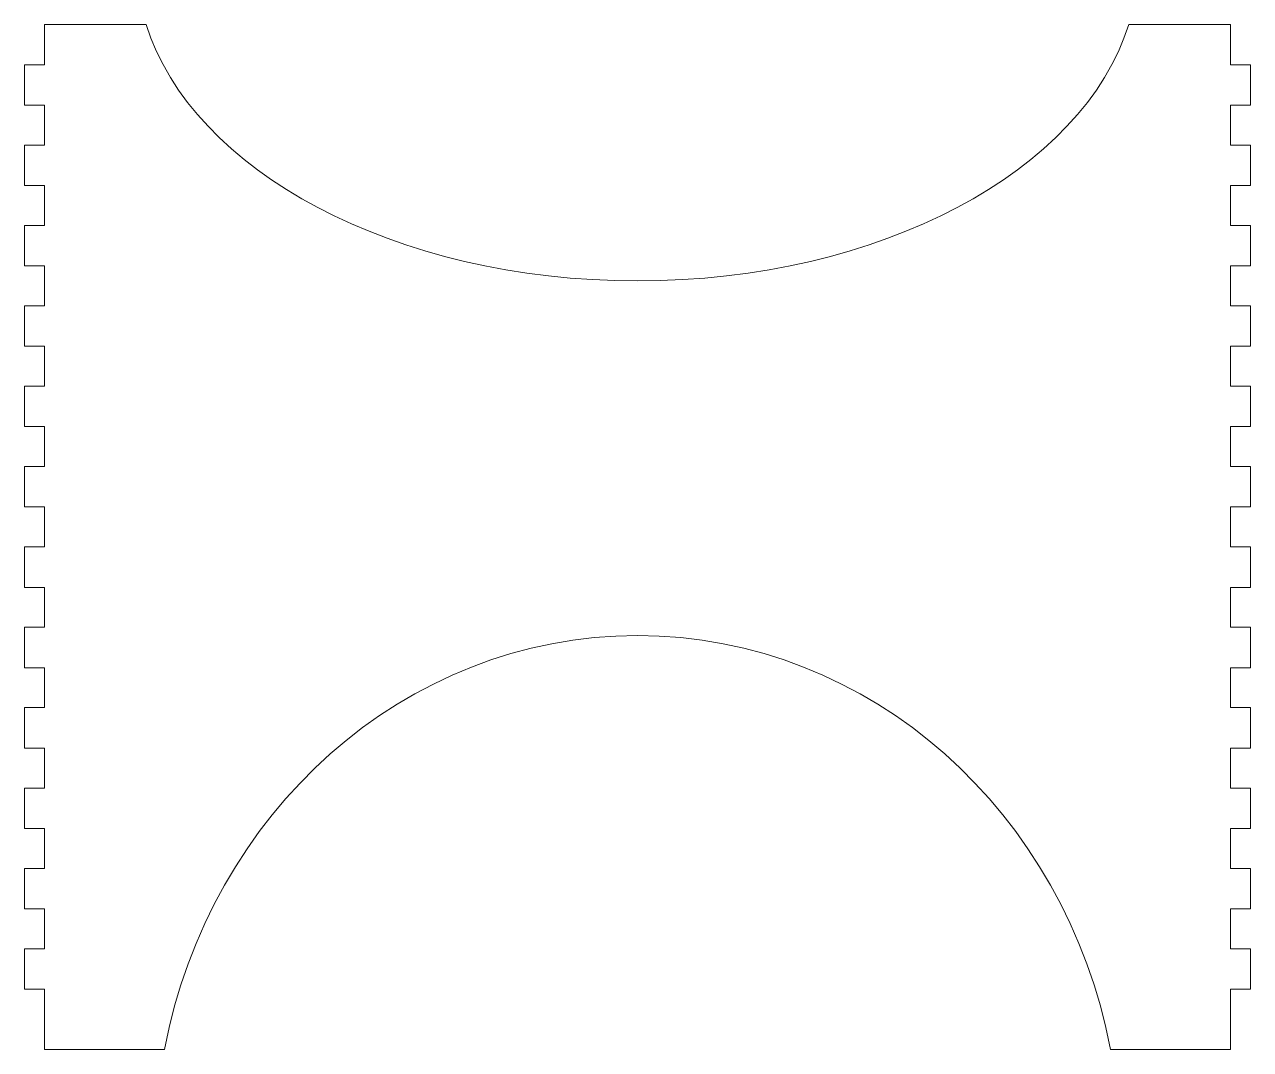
# Model space of a CAD drawing. Header units: millimetres. Extents: x 4 to 746, y 10 to 331.
# Drawn here: x 383.4 to 566.4, y 21.5 to 174.6 of the extents above; entities that cross this region are included whole.
import ezdxf

# ---------------------------------------------------------------- set-up
doc = ezdxf.new("R2010")
doc.units = ezdxf.units.MM
doc.header["$MEASUREMENT"] = 0
doc.layers.add('Layer 1', color=7, linetype='Continuous', lineweight=0)

msp = doc.modelspace()

# ---------------------------------------------------------------- linework, layer by layer
at = {"layer": 'Layer 1', "color": 18, "lineweight": 5, "true_color": 0x000000}
msp.add_open_spline([(566.37, 162.54), (566.38, 162.54), (566.39, 162.55), (566.39, 162.56), (566.39, 162.56), (566.39, 168.56), (566.39, 168.56), (566.39, 168.57), (566.38, 168.58), (566.37, 168.58), (566.37, 168.58), (563.39, 168.58), (563.39, 168.58), (563.39, 168.58), (563.39, 174.56), (563.39, 174.56), (563.39, 174.57), (563.38, 174.58), (563.37, 174.58), (563.37, 174.58), (548.21, 174.58), (548.21, 174.58), (541.43, 152.76), (511.17, 136.3), (474.87, 136.3), (438.57, 136.3), (408.31, 152.76), (401.53, 174.58), (401.53, 174.58), (386.37, 174.58), (386.37, 174.58), (386.36, 174.58), (386.35, 174.57), (386.35, 174.56), (386.35, 174.56), (386.35, 168.58), (386.35, 168.58), (386.35, 168.58), (383.37, 168.58), (383.37, 168.58), (383.36, 168.58), (383.35, 168.57), (383.35, 168.56), (383.35, 168.56), (383.35, 162.56), (383.35, 162.56), (383.35, 162.55), (383.36, 162.54), (383.37, 162.54), (383.37, 162.54), (386.35, 162.54), (386.35, 162.54), (386.35, 162.54), (386.35, 156.58), (386.35, 156.58), (386.35, 156.58), (383.37, 156.58), (383.37, 156.58), (383.36, 156.58), (383.35, 156.57), (383.35, 156.56), (383.35, 156.56), (383.35, 150.56), (383.35, 150.56), (383.35, 150.55), (383.36, 150.54), (383.37, 150.54), (383.37, 150.54), (386.35, 150.54), (386.35, 150.54), (386.35, 150.54), (386.35, 144.58), (386.35, 144.58), (386.35, 144.58), (383.37, 144.58), (383.37, 144.58), (383.36, 144.58), (383.35, 144.57), (383.35, 144.56), (383.35, 144.56), (383.35, 138.56), (383.35, 138.56), (383.35, 138.55), (383.36, 138.54), (383.37, 138.54), (383.37, 138.54), (386.35, 138.54), (386.35, 138.54), (386.35, 138.54), (386.35, 132.58), (386.35, 132.58), (386.35, 132.58), (383.37, 132.58), (383.37, 132.58), (383.36, 132.58), (383.35, 132.57), (383.35, 132.56), (383.35, 132.56), (383.35, 126.56), (383.35, 126.56), (383.35, 126.55), (383.36, 126.54), (383.37, 126.54), (383.37, 126.54), (386.35, 126.54), (386.35, 126.54), (386.35, 126.54), (386.35, 120.58), (386.35, 120.58), (386.35, 120.58), (383.37, 120.58), (383.37, 120.58), (383.36, 120.58), (383.35, 120.57), (383.35, 120.56), (383.35, 120.56), (383.35, 114.56), (383.35, 114.56), (383.35, 114.55), (383.36, 114.54), (383.37, 114.54), (383.37, 114.54), (386.35, 114.54), (386.35, 114.54), (386.35, 114.54), (386.35, 108.58), (386.35, 108.58), (386.35, 108.58), (383.37, 108.58), (383.37, 108.58), (383.36, 108.58), (383.35, 108.57), (383.35, 108.56), (383.35, 108.56), (383.35, 102.56), (383.35, 102.56), (383.35, 102.55), (383.36, 102.54), (383.37, 102.54), (383.37, 102.54), (386.35, 102.54), (386.35, 102.54), (386.35, 102.54), (386.35, 96.58), (386.35, 96.58), (386.35, 96.58), (383.37, 96.58), (383.37, 96.58), (383.36, 96.58), (383.35, 96.57), (383.35, 96.56), (383.35, 96.56), (383.35, 90.56), (383.35, 90.56), (383.35, 90.55), (383.36, 90.54), (383.37, 90.54), (383.37, 90.54), (386.35, 90.54), (386.35, 90.54), (386.35, 90.54), (386.35, 84.58), (386.35, 84.58), (386.35, 84.58), (383.37, 84.58), (383.37, 84.58), (383.36, 84.58), (383.35, 84.57), (383.35, 84.56), (383.35, 84.56), (383.35, 78.56), (383.35, 78.56), (383.35, 78.55), (383.36, 78.54), (383.37, 78.54), (383.37, 78.54), (386.35, 78.54), (386.35, 78.54), (386.35, 78.54), (386.35, 72.58), (386.35, 72.58), (386.35, 72.58), (383.37, 72.58), (383.37, 72.58), (383.36, 72.58), (383.35, 72.57), (383.35, 72.56), (383.35, 72.56), (383.35, 66.56), (383.35, 66.56), (383.35, 66.55), (383.36, 66.54), (383.37, 66.54), (383.37, 66.54), (386.35, 66.54), (386.35, 66.54), (386.35, 66.54), (386.35, 60.58), (386.35, 60.58), (386.35, 60.58), (383.37, 60.58), (383.37, 60.58), (383.36, 60.58), (383.35, 60.57), (383.35, 60.56), (383.35, 60.56), (383.35, 54.56), (383.35, 54.56), (383.35, 54.55), (383.36, 54.54), (383.37, 54.54), (383.37, 54.54), (386.35, 54.54), (386.35, 54.54), (386.35, 54.54), (386.35, 48.58), (386.35, 48.58), (386.35, 48.58), (383.37, 48.58), (383.37, 48.58), (383.36, 48.58), (383.35, 48.57), (383.35, 48.56), (383.35, 48.56), (383.35, 42.56), (383.35, 42.56), (383.35, 42.55), (383.36, 42.54), (383.37, 42.54), (383.37, 42.54), (386.35, 42.54), (386.35, 42.54), (386.35, 42.54), (386.35, 36.58), (386.35, 36.58), (386.35, 36.58), (383.37, 36.58), (383.37, 36.58), (383.36, 36.58), (383.35, 36.57), (383.35, 36.56), (383.35, 36.56), (383.35, 30.56), (383.35, 30.56), (383.35, 30.55), (383.36, 30.54), (383.37, 30.54), (383.37, 30.54), (386.35, 30.54), (386.35, 30.54), (386.35, 30.54), (386.35, 25.88), (386.35, 25.88), (386.35, 25.88), (386.35, 24.56), (386.35, 24.56), (386.35, 24.56), (386.35, 21.54), (386.35, 21.54), (386.35, 21.54), (393.87, 21.54), (393.87, 21.54), (393.87, 21.54), (399.87, 21.54), (399.87, 21.54), (399.87, 21.54), (404.25, 21.54), (404.25, 21.54), (410.93, 56.8), (440.01, 83.34), (474.87, 83.34), (509.73, 83.34), (538.81, 56.8), (545.49, 21.54), (545.49, 21.54), (549.87, 21.54), (549.87, 21.54), (549.87, 21.54), (555.87, 21.54), (555.87, 21.54), (555.87, 21.54), (563.39, 21.54), (563.39, 21.54), (563.39, 21.54), (563.39, 24.56), (563.39, 24.56), (563.39, 24.56), (563.39, 25.88), (563.39, 25.88), (563.39, 25.88), (563.39, 30.54), (563.39, 30.54), (563.39, 30.54), (566.37, 30.54), (566.37, 30.54), (566.38, 30.54), (566.39, 30.55), (566.39, 30.56), (566.39, 30.56), (566.39, 36.56), (566.39, 36.56), (566.39, 36.57), (566.38, 36.58), (566.37, 36.58), (566.37, 36.58), (563.39, 36.58), (563.39, 36.58), (563.39, 36.58), (563.39, 42.54), (563.39, 42.54), (563.39, 42.54), (566.37, 42.54), (566.37, 42.54), (566.38, 42.54), (566.39, 42.55), (566.39, 42.56), (566.39, 42.56), (566.39, 48.56), (566.39, 48.56), (566.39, 48.57), (566.38, 48.58), (566.37, 48.58), (566.37, 48.58), (563.39, 48.58), (563.39, 48.58), (563.39, 48.58), (563.39, 54.54), (563.39, 54.54), (563.39, 54.54), (566.37, 54.54), (566.37, 54.54), (566.38, 54.54), (566.39, 54.55), (566.39, 54.56), (566.39, 54.56), (566.39, 60.56), (566.39, 60.56), (566.39, 60.57), (566.38, 60.58), (566.37, 60.58), (566.37, 60.58), (563.39, 60.58), (563.39, 60.58), (563.39, 60.58), (563.39, 66.54), (563.39, 66.54), (563.39, 66.54), (566.37, 66.54), (566.37, 66.54), (566.38, 66.54), (566.39, 66.55), (566.39, 66.56), (566.39, 66.56), (566.39, 72.56), (566.39, 72.56), (566.39, 72.57), (566.38, 72.58), (566.37, 72.58), (566.37, 72.58), (563.39, 72.58), (563.39, 72.58), (563.39, 72.58), (563.39, 78.54), (563.39, 78.54), (563.39, 78.54), (566.37, 78.54), (566.37, 78.54), (566.38, 78.54), (566.39, 78.55), (566.39, 78.56), (566.39, 78.56), (566.39, 84.56), (566.39, 84.56), (566.39, 84.57), (566.38, 84.58), (566.37, 84.58), (566.37, 84.58), (563.39, 84.58), (563.39, 84.58), (563.39, 84.58), (563.39, 90.54), (563.39, 90.54), (563.39, 90.54), (566.37, 90.54), (566.37, 90.54), (566.38, 90.54), (566.39, 90.55), (566.39, 90.56), (566.39, 90.56), (566.39, 96.56), (566.39, 96.56), (566.39, 96.57), (566.38, 96.58), (566.37, 96.58), (566.37, 96.58), (563.39, 96.58), (563.39, 96.58), (563.39, 96.58), (563.39, 102.54), (563.39, 102.54), (563.39, 102.54), (566.37, 102.54), (566.37, 102.54), (566.38, 102.54), (566.39, 102.55), (566.39, 102.56), (566.39, 102.56), (566.39, 108.56), (566.39, 108.56), (566.39, 108.57), (566.38, 108.58), (566.37, 108.58), (566.37, 108.58), (563.39, 108.58), (563.39, 108.58), (563.39, 108.58), (563.39, 114.54), (563.39, 114.54), (563.39, 114.54), (566.37, 114.54), (566.37, 114.54), (566.38, 114.54), (566.39, 114.55), (566.39, 114.56), (566.39, 114.56), (566.39, 120.56), (566.39, 120.56), (566.39, 120.57), (566.38, 120.58), (566.37, 120.58), (566.37, 120.58), (563.39, 120.58), (563.39, 120.58), (563.39, 120.58), (563.39, 126.54), (563.39, 126.54), (563.39, 126.54), (566.37, 126.54), (566.37, 126.54), (566.38, 126.54), (566.39, 126.55), (566.39, 126.56), (566.39, 126.56), (566.39, 132.56), (566.39, 132.56), (566.39, 132.57), (566.38, 132.58), (566.37, 132.58), (566.37, 132.58), (563.39, 132.58), (563.39, 132.58), (563.39, 132.58), (563.39, 138.54), (563.39, 138.54), (563.39, 138.54), (566.37, 138.54), (566.37, 138.54), (566.38, 138.54), (566.39, 138.55), (566.39, 138.56), (566.39, 138.56), (566.39, 144.56), (566.39, 144.56), (566.39, 144.57), (566.38, 144.58), (566.37, 144.58), (566.37, 144.58), (563.39, 144.58), (563.39, 144.58), (563.39, 144.58), (563.39, 150.54), (563.39, 150.54), (563.39, 150.54), (566.37, 150.54), (566.37, 150.54), (566.38, 150.54), (566.39, 150.55), (566.39, 150.56), (566.39, 150.56), (566.39, 156.56), (566.39, 156.56), (566.39, 156.57), (566.38, 156.58), (566.37, 156.58), (566.37, 156.58), (563.39, 156.58), (563.39, 156.58), (563.39, 156.58), (563.39, 162.54), (563.39, 162.54), (563.39, 162.54), (566.37, 162.54), (566.37, 162.54)], degree=3, knots=[0, 0, 0, 0, 1, 1, 1, 2, 2, 2, 3, 3, 3, 4, 4, 4, 5, 5, 5, 6, 6, 6, 7, 7, 7, 8, 8, 8, 9, 9, 9, 10, 10, 10, 11, 11, 11, 12, 12, 12, 13, 13, 13, 14, 14, 14, 15, 15, 15, 16, 16, 16, 17, 17, 17, 18, 18, 18, 19, 19, 19, 20, 20, 20, 21, 21, 21, 22, 22, 22, 23, 23, 23, 24, 24, 24, 25, 25, 25, 26, 26, 26, 27, 27, 27, 28, 28, 28, 29, 29, 29, 30, 30, 30, 31, 31, 31, 32, 32, 32, 33, 33, 33, 34, 34, 34, 35, 35, 35, 36, 36, 36, 37, 37, 37, 38, 38, 38, 39, 39, 39, 40, 40, 40, 41, 41, 41, 42, 42, 42, 43, 43, 43, 44, 44, 44, 45, 45, 45, 46, 46, 46, 47, 47, 47, 48, 48, 48, 49, 49, 49, 50, 50, 50, 51, 51, 51, 52, 52, 52, 53, 53, 53, 54, 54, 54, 55, 55, 55, 56, 56, 56, 57, 57, 57, 58, 58, 58, 59, 59, 59, 60, 60, 60, 61, 61, 61, 62, 62, 62, 63, 63, 63, 64, 64, 64, 65, 65, 65, 66, 66, 66, 67, 67, 67, 68, 68, 68, 69, 69, 69, 70, 70, 70, 71, 71, 71, 72, 72, 72, 73, 73, 73, 74, 74, 74, 75, 75, 75, 76, 76, 76, 77, 77, 77, 78, 78, 78, 79, 79, 79, 80, 80, 80, 81, 81, 81, 82, 82, 82, 83, 83, 83, 84, 84, 84, 85, 85, 85, 86, 86, 86, 87, 87, 87, 88, 88, 88, 89, 89, 89, 90, 90, 90, 91, 91, 91, 92, 92, 92, 93, 93, 93, 94, 94, 94, 95, 95, 95, 96, 96, 96, 97, 97, 97, 98, 98, 98, 99, 99, 99, 100, 100, 100, 101, 101, 101, 102, 102, 102, 103, 103, 103, 104, 104, 104, 105, 105, 105, 106, 106, 106, 107, 107, 107, 108, 108, 108, 109, 109, 109, 110, 110, 110, 111, 111, 111, 112, 112, 112, 113, 113, 113, 114, 114, 114, 115, 115, 115, 116, 116, 116, 117, 117, 117, 118, 118, 118, 119, 119, 119, 120, 120, 120, 121, 121, 121, 122, 122, 122, 123, 123, 123, 124, 124, 124, 125, 125, 125, 126, 126, 126, 127, 127, 127, 128, 128, 128, 129, 129, 129, 130, 130, 130, 131, 131, 131, 132, 132, 132, 133, 133, 133, 134, 134, 134, 135, 135, 135, 136, 136, 136, 137, 137, 137, 138, 138, 138, 139, 139, 139, 140, 140, 140, 141, 141, 141, 142, 142, 142, 143, 143, 143, 144, 144, 144, 145, 145, 145, 146, 146, 146, 147, 147, 147, 148, 148, 148, 149, 149, 149, 150, 150, 150, 151, 151, 151, 152, 152, 152, 153, 153, 153, 154, 154, 154, 155, 155, 155, 156, 156, 156, 157, 157, 157, 158, 158, 158, 159, 159, 159, 160, 160, 160, 161, 161, 161, 162, 162, 162, 163, 163, 163, 164, 164, 164, 164], dxfattribs=at)

doc.saveas('drawing.dxf')
